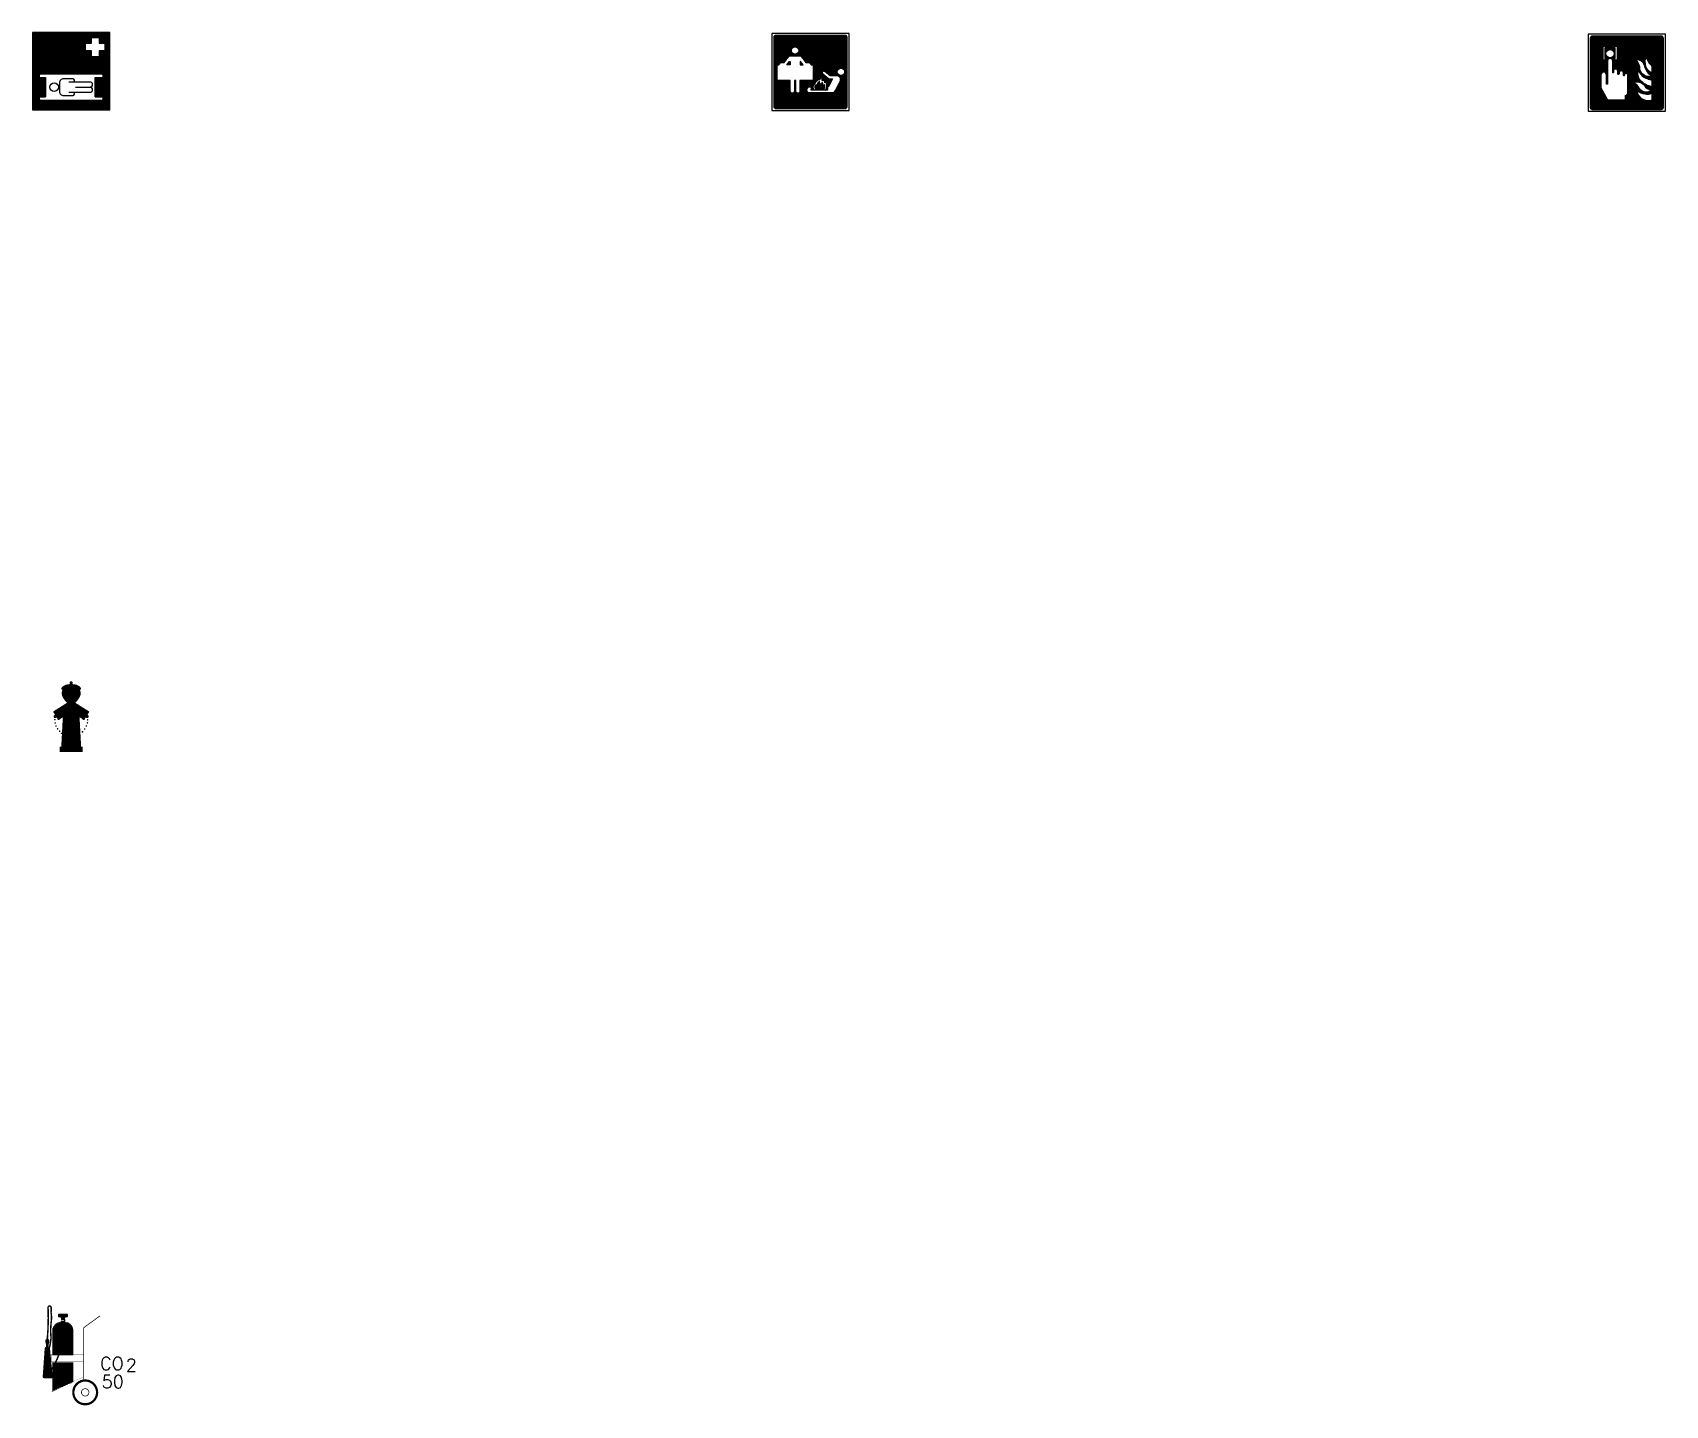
# Model space of a CAD drawing. Header units: millimetres. Extents: x -3 to 2253, y -3 to 1300.
# Drawn here: x 1999 to 2253.2, y -2.8 to 211 of the extents above; entities that cross this region are included whole.
import ezdxf

# ---------------------------------------------------------------- set-up
doc = ezdxf.new("R2010")
doc.units = ezdxf.units.MM
for name, color, linetype in [('GROEN', 3, 'Continuous'), ('ROOD', 1, 'Continuous'), ('TXT', 7, 'Continuous'), ('VEILIG', 7, 'Continuous')]:
    doc.layers.add(name, color=color, linetype=linetype)
doc.styles.add('ROMAND', font='romand')
pattern_1 = [(0, (-2123.641935, -1.92603), (0, 0.0938), [])]

# ---------------------------------------------------------------- blocks, each defined once
blk = doc.blocks.new('*X231')
at = {"color": 0}
for p, q in [((64, 85.97), (76, 85.97)), ((64, 85.88), (76, 85.88)), ((64, 85.78), (76, 85.78)), ((64, 85.69), (76, 85.69)), ((64, 85.59), (76, 85.59)), ((64, 85.5), (76, 85.5)), ((64, 85.41), (76, 85.41)), ((64, 85.31), (76, 85.31)), ((64, 85.22), (73.15, 85.22)), ((64, 85.12), (73.15, 85.12)), ((64, 85.03), (73.15, 85.03)), ((64, 84.94), (73.15, 84.94)), ((64, 84.84), (73.15, 84.84)), ((64, 84.75), (73.15, 84.75)), ((64, 84.66), (73.15, 84.66)), ((64, 84.56), (73.15, 84.56)), ((64, 84.47), (73.15, 84.47)), ((64, 84.38), (73.15, 84.38)), ((64, 84.28), (72.25, 84.28)), ((64, 84.19), (72.25, 84.19)), ((64, 84.09), (72.25, 84.09)), ((64, 84), (72.25, 84)), ((64, 83.91), (72.25, 83.91)), ((74.35, 85.22), (76, 85.22)), ((74.35, 85.12), (76, 85.12)), ((74.35, 85.03), (76, 85.03)), ((74.35, 84.94), (76, 84.94)), ((74.35, 84.84), (76, 84.84)), ((74.35, 84.75), (76, 84.75)), ((74.35, 84.66), (76, 84.66)), ((74.35, 84.56), (76, 84.56)), ((74.35, 84.47), (76, 84.47)), ((74.35, 84.38), (76, 84.38)), ((75.25, 84.28), (76, 84.28)), ((75.25, 84.19), (76, 84.19)), ((75.25, 84.09), (76, 84.09)), ((75.25, 84), (76, 84)), ((75.25, 83.91), (76, 83.91)), ((64, 83.81), (72.25, 83.81)), ((64, 83.72), (72.25, 83.72)), ((64, 83.62), (72.25, 83.62)), ((64, 83.53), (72.25, 83.53)), ((64, 83.44), (72.25, 83.44)), ((64, 83.34), (72.25, 83.34)), ((64, 83.25), (72.25, 83.25)), ((64, 83.16), (72.25, 83.16)), ((64, 83.06), (73.15, 83.06)), ((64, 82.97), (73.15, 82.97)), ((64, 82.88), (73.15, 82.88)), ((64, 82.78), (73.15, 82.78)), ((64, 82.69), (73.15, 82.69)), ((64, 82.59), (73.15, 82.59)), ((64, 82.5), (73.15, 82.5)), ((64, 82.41), (73.15, 82.41)), ((64, 82.31), (73.15, 82.31)), ((64, 82.22), (76, 82.22)), ((64, 82.12), (76, 82.12)), ((64, 82.03), (76, 82.03)), ((64, 81.94), (76, 81.94)), ((64, 81.84), (76, 81.84)), ((64, 81.75), (76, 81.75)), ((64, 81.66), (76, 81.66)), ((64, 81.56), (76, 81.56)), ((64, 81.47), (76, 81.47)), ((64, 81.38), (76, 81.38)), ((74.35, 83.06), (76, 83.06)), ((74.35, 82.97), (76, 82.97)), ((74.35, 82.88), (76, 82.88)), ((74.35, 82.78), (76, 82.78)), ((74.35, 82.69), (76, 82.69)), ((74.35, 82.59), (76, 82.59)), ((74.35, 82.5), (76, 82.5)), ((74.35, 82.41), (76, 82.41)), ((74.35, 82.31), (76, 82.31)), ((75.25, 83.81), (76, 83.81)), ((75.25, 83.72), (76, 83.72)), ((75.25, 83.62), (76, 83.62)), ((75.25, 83.53), (76, 83.53)), ((75.25, 83.44), (76, 83.44)), ((75.25, 83.34), (76, 83.34)), ((75.25, 83.25), (76, 83.25)), ((75.25, 83.16), (76, 83.16)), ((64, 81.28), (76, 81.28)), ((64, 81.19), (76, 81.19)), ((64, 81.09), (76, 81.09)), ((64, 81), (76, 81)), ((64, 80.91), (76, 80.91)), ((64, 80.81), (76, 80.81)), ((64, 80.72), (76, 80.72)), ((64, 80.62), (76, 80.62)), ((64, 80.53), (76, 80.53)), ((64, 80.44), (76, 80.44)), ((64, 80.34), (76, 80.34)), ((64, 80.25), (76, 80.25)), ((64, 80.16), (76, 80.16)), ((64, 80.06), (76, 80.06)), ((64, 79.97), (76, 79.97)), ((64, 79.88), (76, 79.88)), ((64, 79.78), (76, 79.78)), ((64, 79.69), (76, 79.69)), ((64, 79.59), (76, 79.59)), ((64, 79.5), (65.14, 79.5)), ((64, 79.41), (65.02, 79.41)), ((64, 79.31), (65, 79.31)), ((64, 79.22), (65, 79.22)), ((64, 79.12), (65.02, 79.12)), ((64, 79.03), (65.11, 79.03)), ((64, 78.94), (66, 78.94)), ((64, 78.84), (66, 78.84)), ((73.75, 78.94), (76, 78.94)), ((73.75, 78.84), (76, 78.84)), ((74.86, 79.5), (76, 79.5)), ((74.89, 79.03), (76, 79.03)), ((74.98, 79.41), (76, 79.41)), ((74.98, 79.12), (76, 79.12)), ((75, 79.31), (76, 79.31)), ((75, 79.22), (76, 79.22)), ((64, 78.75), (66, 78.75)), ((64, 78.66), (66, 78.66)), ((64, 78.56), (66, 78.56)), ((64, 78.47), (66, 78.47)), ((64, 78.38), (66, 78.38)), ((64, 78.28), (66, 78.28)), ((64, 78.19), (66, 78.19)), ((64, 78.09), (66, 78.09)), ((64, 78), (66, 78)), ((64, 77.91), (66, 77.91)), ((64, 77.81), (66, 77.81)), ((64, 77.72), (66, 77.72)), ((64, 77.62), (66, 77.62)), ((64, 77.53), (66, 77.53)), ((64, 77.44), (66, 77.44)), ((64, 77.34), (66, 77.34)), ((64, 77.25), (66, 77.25)), ((64, 77.16), (66, 77.16)), ((64, 77.06), (66, 77.06)), ((64, 76.97), (66, 76.97)), ((64, 76.88), (66, 76.88)), ((64, 76.78), (66, 76.78)), ((64, 76.69), (66, 76.69)), ((64, 76.59), (66, 76.59)), ((64, 76.5), (66, 76.5)), ((64, 76.41), (66, 76.41)), ((64, 76.31), (66, 76.31)), ((73.75, 78.75), (76, 78.75)), ((73.75, 78.66), (76, 78.66)), ((73.75, 78.56), (76, 78.56)), ((73.75, 78.47), (76, 78.47)), ((73.75, 78.38), (76, 78.38)), ((73.75, 78.28), (76, 78.28)), ((73.75, 78.19), (76, 78.19)), ((73.75, 78.09), (76, 78.09)), ((73.75, 78), (76, 78)), ((73.75, 77.91), (76, 77.91)), ((73.75, 77.81), (76, 77.81)), ((73.75, 77.72), (76, 77.72)), ((73.75, 77.62), (76, 77.62)), ((73.75, 77.53), (76, 77.53)), ((73.75, 77.44), (76, 77.44)), ((73.75, 77.34), (76, 77.34)), ((73.75, 77.25), (76, 77.25)), ((73.75, 77.16), (76, 77.16)), ((73.75, 77.06), (76, 77.06)), ((73.75, 76.97), (76, 76.97)), ((73.75, 76.88), (76, 76.88)), ((73.75, 76.78), (76, 76.78)), ((73.75, 76.69), (76, 76.69)), ((73.75, 76.59), (76, 76.59)), ((73.75, 76.5), (76, 76.5)), ((73.75, 76.41), (76, 76.41)), ((73.75, 76.31), (76, 76.31)), ((64, 76.22), (66, 76.22)), ((64, 76.12), (66, 76.12)), ((64, 76.03), (66, 76.03)), ((64, 75.94), (65.05, 75.94)), ((64, 75.84), (65, 75.84)), ((64, 75.75), (65, 75.75)), ((64, 75.66), (65.01, 75.66)), ((64, 75.56), (65.06, 75.56)), ((64, 75.47), (76, 75.47)), ((64, 75.38), (76, 75.38)), ((64, 75.28), (76, 75.28)), ((64, 75.19), (76, 75.19)), ((64, 75.09), (76, 75.09)), ((64, 75), (76, 75)), ((64, 74.91), (76, 74.91)), ((64, 74.81), (76, 74.81)), ((64, 74.72), (76, 74.72)), ((64, 74.62), (76, 74.62)), ((64, 74.53), (76, 74.53)), ((64, 74.44), (76, 74.44)), ((64, 74.34), (76, 74.34)), ((64, 74.25), (76, 74.25)), ((64, 74.16), (76, 74.16)), ((64, 74.06), (76, 74.06)), ((73.75, 76.22), (76, 76.22)), ((73.75, 76.12), (76, 76.12)), ((73.75, 76.03), (76, 76.03)), ((74.94, 75.56), (76, 75.56)), ((74.95, 75.94), (76, 75.94)), ((74.99, 75.66), (76, 75.66)), ((75, 75.84), (76, 75.84)), ((75, 75.75), (76, 75.75))]:
    blk.add_line(p, q, dxfattribs=at)
blk = doc.blocks.new('0603D')
at = {"layer": 'VEILIG'}
for p, q in [((-6, 6), (-6, -6)), ((6, 6), (-6, 6)), ((6, -6), (6, 6)), ((0.42, -1.7), (-0.37, -1.7)), ((0.68, -2.49), (2.93, -2.49)), ((-0.37, -3.28), (0.42, -3.28)), ((-6, -6), (6, -6))]:
    blk.add_line(p, q, dxfattribs=at)
blk.add_lwpolyline([(3.15, 5.25), (4.35, 5.25), (4.35, 4.35), (5.25, 4.35), (5.25, 3.15), (4.35, 3.15), (4.35, 2.25), (3.15, 2.25), (3.15, 3.15), (2.25, 3.15), (2.25, 4.35), (3.15, 4.35)], close=True, dxfattribs=at)
for points in [[(-4.8, -4.49), (4.8, -4.49, 0.414214), (5, -4.29), (5, -4.19, 0.414214), (4.8, -3.99), (3.75, -3.99), (3.75, -0.99), (4.8, -0.99, 0.414214), (5, -0.79), (5, -0.69, 0.414214), (4.8, -0.49), (-4.8, -0.49, 0.414214), (-5, -0.69), (-5, -0.79, 0.414214), (-4.8, -0.99), (-4, -0.99), (-4, -3.99), (-4.8, -3.99, 0.414214), (-5, -4.19), (-5, -4.29, 0.414214)], [(0.42, -3.28), (2.93, -3.28, 0.414214), (3.32, -2.89, 0.414214), (2.93, -2.49, 0.414214), (3.32, -2.09, 0.414214), (2.93, -1.7), (0.42, -1.7, 0.599581), (0.29, -1.17), (-1.17, -1.17, 0.414214), (-1.83, -1.83), (-1.83, -2.49), (-1.83, -3.15, 0.414214), (-1.17, -3.81), (0.29, -3.81, 0.599581)]]:
    blk.add_lwpolyline(points, format="xyb", close=True, dxfattribs=at)
blk.add_circle((-2.64, -2.49), 0.66, dxfattribs=at)
at = {"layer": 'GROEN'}
blk.add_blockref('*X231', (-70, -80), dxfattribs=at)
blk = doc.blocks.new('0113')
at = {"layer": 'ROOD'}
h = blk.add_hatch(dxfattribs=at)
h.set_pattern_fill('_U', color=256, scale=0.0938, style=0, pattern_type=0)
h.set_pattern_definition(pattern_1)
h.paths.add_polyline_path([(11.7, 11.4, 0.414214), (11.4, 11.7), (0.6, 11.7, 0.414214), (0.3, 11.4), (0.3, 0.6, 0.414214), (0.6, 0.3), (11.4, 0.3, 0.414214), (11.7, 0.6)])
h.paths.add_polyline_path([(11.32, 6.02, -1), (10.18, 6.02, -1)], flags=16)
h.paths.add_polyline_path([(6.47, 3.16), (6.83, 3.16, -0.211341), (6.75, 4.01, 0.424511), (6.94, 3.94, -0.094978), (7, 3.88, 0.033278), (7.05, 4.06, -0.324972), (7.38, 4.46, -1.650882), (7.41, 4.41, 0.32938), (7.45, 4.08, 0.376985), (7.56, 4.2, -0.29613), (7.61, 3.96, 0.792344), (7.78, 4.12, -0.26802), (7.77, 4.32, -0.150372), (7.81, 4.36, -0.383964), (7.86, 4.25, -0.340041), (7.9, 4.14, 0.333046), (7.96, 4, 0.54414), (8.14, 3.96, -0.374948), (8.24, 4.04, -0.206301), (8.01, 3.16), (8.26, 3.16, 0.238553), (8.55, 3.7, 0.055361), (8.46, 4.55, 0.304235), (8.38, 4.36, -0.414163), (8.26, 4.28, -0.181426), (8.25, 4.63, 0.146833), (8.22, 4.91, -0.164406), (7.93, 4.63, -0.57481), (7.84, 4.74, -0.16625), (7.9, 5.15, 0.998167), (7.8, 5.24, 0.095025), (7.37, 4.75, -0.763454), (7.28, 4.76, 0.447225), (7.16, 4.97, -0.25856), (7.07, 4.73, -0.027436), (6.52, 4.07, 0.244844)], flags=16)
h.paths.add_polyline_path([(6.4, 7.09), (6.4, 4.68), (4.37, 4.68), (4.37, 3.01, -1), (3.71, 3.01), (3.71, 4.68), (3.61, 4.68), (3.5, 4.68), (3.5, 3.01, -1), (2.85, 3.01), (2.85, 4.68), (0.82, 4.68), (0.82, 7.09), (1.09, 7.09), (1.36, 7.47), (1.91, 7.47), (2.71, 8.49), (3.61, 8.49), (4.5, 8.49), (5.3, 7.47), (5.86, 7.47), (6.13, 7.09)], flags=16)
h.paths.add_polyline_path([(4.89, 7.09), (4.39, 7.09), (4.39, 7.63), (4.47, 7.63)], flags=0)
h.paths.add_polyline_path([(3.02, 9.35, -1), (4.17, 9.35, -1)], flags=16)
h.paths.add_polyline_path([(2.83, 7.63), (2.83, 7.09), (2.33, 7.09), (2.74, 7.63)], flags=0)
edge = h.paths.add_edge_path(flags=16)
edge.add_line((7.93, 5.68), (8.87, 4.92))
edge.add_line((8.87, 4.92), (9.43, 4.92))
edge.add_line((9.43, 4.92), (8.81, 3.71))
edge.add_line((8.81, 3.71), (8.64, 3.71))
edge.add_line((8.64, 3.71), (8.65, 3.16))
edge.add_line((8.65, 3.16), (6.16, 3.16))
edge.add_arc((6.16, 3.22), 0.0675, 152.1381, 265.0537, ccw=False)
edge.add_arc((5.6, 3.54), 0.582, 330.6002, 369.2964)
edge.add_line((6.17, 3.63), (5.61, 3.63))
edge.add_arc((6.13, 3.03), 0.795, 131.0271, 158.1116)
edge.add_arc((5.77, 3.19), 0.397, 159.3202, 256.1594)
edge.add_line((5.67, 2.81), (9.29, 2.81))
edge.add_arc((9.4, 3.36), 0.563, 258.6825, 331.8113)
edge.add_line((9.9, 3.09), (10.53, 4.3))
edge.add_arc((9.58, 4.89), 1.11, 327.9419, 355.0396)
edge.add_arc((10.12, 4.84), 0.578, 355.5297, 434.6161)
edge.add_line((10.27, 5.39), (9.08, 5.39))
edge.add_line((9.08, 5.39), (8.25, 6.07))
edge.add_arc((8.09, 5.87), 0.255, 50.6447, 230.6447)
h = blk.add_hatch(dxfattribs=at)
h.set_pattern_fill('_U', color=256, scale=0.0938, style=0, pattern_type=0)
h.set_pattern_definition(pattern_1)
h.paths.add_polyline_path([(8.24, 4.04, 0.374948), (8.14, 3.96, -0.54414), (7.96, 4, -0.35849), (7.91, 4.15, 0.310165), (7.86, 4.25, 0.383964), (7.81, 4.36, 0.150372), (7.77, 4.32, 0.26802), (7.78, 4.12, -0.792344), (7.61, 3.96, 0.29613), (7.56, 4.2, -0.376985), (7.45, 4.08, -0.32938), (7.41, 4.41, 1.650882), (7.38, 4.46, 0.324972), (7.05, 4.06, -0.033278), (7, 3.88, 0.094978), (6.94, 3.94, -0.424511), (6.75, 4.01, 0.211341), (6.83, 3.16), (8.01, 3.16, 0.206301)])
blk.add_lwpolyline([(2.85, 3.01), (2.85, 4.68), (0.82, 4.68), (0.82, 7.09), (1.09, 7.09), (1.36, 7.47), (1.91, 7.47), (2.71, 8.49), (3.61, 8.49), (4.5, 8.49), (5.3, 7.47), (5.86, 7.47), (6.13, 7.09), (6.4, 7.09), (6.4, 4.68), (4.37, 4.68), (4.37, 3.01, -1), (3.71, 3.01), (3.71, 4.68), (3.61, 4.68), (3.5, 4.68), (3.5, 3.01, -1)], format="xyb", close=True)
for points in [[(2.33, 7.09), (2.74, 7.63), (2.83, 7.63), (2.83, 7.09)], [(4.89, 7.09), (4.47, 7.63), (4.39, 7.63), (4.39, 7.09)]]:
    blk.add_lwpolyline(points, close=True)
for points in [[(7.93, 5.68), (8.87, 4.92), (9.43, 4.92), (8.81, 3.71), (8.64, 3.71), (8.65, 3.16), (6.16, 3.16, -0.536845), (6.1, 3.25, 0.170467), (6.17, 3.63), (5.61, 3.63, 0.118732), (5.39, 3.33, 0.449623), (5.67, 2.81), (9.29, 2.81, 0.330374), (9.9, 3.09), (10.53, 4.3, 0.11879), (10.69, 4.79, 0.359463), (10.27, 5.39), (9.08, 5.39), (8.25, 6.07, 1), (7.93, 5.68)], [(8.26, 3.16, 0.238553), (8.55, 3.7, 0.055361), (8.46, 4.55, 0.304235), (8.38, 4.36, -0.414163), (8.26, 4.28, -0.181426), (8.25, 4.63, 0.146833), (8.22, 4.91, -0.164406), (7.93, 4.63, -0.57481), (7.84, 4.74, -0.16625), (7.9, 5.15, 0.998167), (7.8, 5.24, 0.095025), (7.37, 4.75, -0.763454), (7.28, 4.76, 0.447225), (7.16, 4.97, -0.25856), (7.07, 4.73, -0.027436), (6.52, 4.07, 0.244933), (6.47, 3.16)], [(8.01, 3.15, 0.206617), (8.24, 4.04, 0.374948), (8.14, 3.96, -0.54414), (7.96, 4, -0.35849), (7.91, 4.15, 0.310165), (7.86, 4.25, 0.383964), (7.81, 4.36, 0.150372), (7.77, 4.32, 0.26802), (7.78, 4.12, -0.792344), (7.61, 3.96, 0.29613), (7.56, 4.2, -0.376985), (7.45, 4.08, -0.32938), (7.41, 4.41, 1.650882), (7.38, 4.46, 0.324972), (7.05, 4.06, -0.033278), (7, 3.88, 0.094978), (6.94, 3.94, -0.424511), (6.75, 4.01, 0.210242), (6.83, 3.16)]]:
    blk.add_lwpolyline(points, format="xyb")
for centre in [(3.6, 9.35), (10.75, 6.02)]:
    blk.add_circle(centre, 0.571)
at = {"layer": 'VEILIG'}
blk.add_lwpolyline([(0, 0), (12, 0), (12, 12), (0, 12)], close=True, dxfattribs=at)
blk.add_lwpolyline([(0.6, 0.3), (11.4, 0.3, 0.414214), (11.7, 0.6), (11.7, 11.4, 0.414214), (11.4, 11.7), (0.6, 11.7, 0.414214), (0.3, 11.4), (0.3, 0.6, 0.414214)], format="xyb", close=True, dxfattribs=at)
blk = doc.blocks.new('0114')
at = {"layer": 'ROOD'}
h = blk.add_hatch(dxfattribs=at)
h.set_pattern_fill('_U', color=256, scale=0.0938, style=0, pattern_type=0)
h.set_pattern_definition([(0, (-2140, -1), (0, 0.0938), [])])
h.paths.add_polyline_path([(0.6, 11.7, 0.414214), (0.3, 11.4), (0.3, 0.6, 0.414214), (0.6, 0.3), (11.4, 0.3, 0.414214), (11.7, 0.6), (11.7, 11.4, 0.414214), (11.4, 11.7)])
h.paths.add_polyline_path([(4.5, 10.17), (4.5, 7.94), (3.95, 7.94), (3.95, 8.24), (4.2, 8.24), (4.2, 9.87), (2.6, 9.87), (2.6, 8.24), (2.85, 8.24), (2.85, 7.94), (2.3, 7.94), (2.3, 10.17)], flags=16)
h.paths.add_polyline_path([(4.04, 8.99, -1), (2.76, 8.99, -1)], flags=16)
h.paths.add_polyline_path([(7.41, 8.08, -0.401784), (8.77, 6.96, 0.175484), (9.88, 5.48, -0.44358), (8.05, 6.51, 0.196922)], flags=16)
h.paths.add_polyline_path([(3.8, 7.84), (3.8, 6.05, 1), (3.92, 6.05), (3.92, 6.27, -1), (4.6, 6.27), (4.6, 5.85, 1), (4.79, 5.85), (4.79, 6, -1), (5.46, 6), (5.46, 5.62, 1), (5.63, 5.62), (5.63, 5.64, -1), (6.18, 5.64), (6.18, 3.06, -0.336487), (5.8, 2.44), (5.8, 1.77), (2.97, 1.77), (1.96, 3.68), (1.96, 5.67, -1), (2.83, 5.67), (2.83, 4.3, 1), (3, 4.3), (3, 7.84, -1)], flags=16)
h.paths.add_polyline_path([(8.93, 8.58, 0.126075), (9.91, 7.05), (9.91, 6, -0.247813), (8.95, 6.99, -0.077412)], flags=16)
h.paths.add_polyline_path([(7.77, 6.31, 0.247073), (9.91, 4.9), (9.91, 3.85, -0.174058), (8.31, 4.66, -0.292299)], flags=16)
h.paths.add_polyline_path([(8.68, 4.1, 0.313499), (9.91, 3.39, -0.159504), (9.31, 3, -0.342659), (7.92, 3.61, 0.215854), (7.02, 4.43, -0.357133)], flags=16)
h.paths.add_polyline_path([(7.71, 3.24, 0.165844), (8.79, 2.71, 0.136806), (9.91, 2.82), (9.91, 1.72, -0.372099), (7.73, 2.69, -0.045382)], flags=16)
blk.add_lwpolyline([(2.85, 7.94), (2.3, 7.94), (2.3, 10.17), (4.5, 10.17), (4.5, 7.94), (3.95, 7.94), (3.95, 8.24), (4.2, 8.24), (4.2, 9.87), (2.6, 9.87), (2.6, 8.24), (2.85, 8.24)], close=True)
for points in [[(4.6, 5.85), (4.6, 6.27, 1), (3.92, 6.27), (3.92, 6.05, -1), (3.8, 6.05), (3.8, 7.84, 1), (3, 7.84), (3, 4.3, -1), (2.83, 4.3), (2.83, 5.67, 1), (1.96, 5.67), (1.96, 3.68), (2.97, 1.77), (5.8, 1.77), (5.8, 2.44, 0.336487), (6.18, 3.06), (6.18, 5.64, 1), (5.63, 5.64), (5.63, 5.62, -1), (5.46, 5.62), (5.46, 6, 1), (4.79, 6), (4.79, 5.85, -1)], [(8.77, 6.96, 0.175484), (9.88, 5.48, -0.44358), (8.05, 6.51, 0.196922), (7.41, 8.08, -0.401784)], [(8.93, 8.58, 0.126075), (9.91, 7.05), (9.91, 6, -0.247813), (8.95, 6.99, -0.077412)], [(8.31, 4.66, -0.292299), (7.77, 6.31, 0.247073), (9.91, 4.9), (9.91, 3.85, -0.174058)], [(9.31, 3, -0.342659), (7.92, 3.61, 0.215854), (7.02, 4.43, -0.357133), (8.68, 4.1, 0.313499), (9.91, 3.39, -0.159504)], [(7.73, 2.69, -0.045382), (7.71, 3.24, 0.165844), (8.79, 2.71, 0.136806), (9.91, 2.82), (9.91, 1.72, -0.372099)]]:
    blk.add_lwpolyline(points, format="xyb", close=True)
blk.add_circle((3.4, 8.99), 0.641)
at = {"layer": 'VEILIG'}
blk.add_lwpolyline([(0, 0), (12, 0), (12, 12), (0, 12)], close=True, dxfattribs=at)
blk.add_lwpolyline([(0.6, 0.3), (11.4, 0.3, 0.414214), (11.7, 0.6), (11.7, 11.4, 0.414214), (11.4, 11.7), (0.6, 11.7, 0.414214), (0.3, 11.4), (0.3, 0.6, 0.414214)], format="xyb", close=True, dxfattribs=at)
blk = doc.blocks.new('*X81')
at = {"color": 0}
for p, q in [((171.02, 49.38), (172.4, 49.38)), ((171.02, 49.31), (172.4, 49.31)), ((171.02, 49.25), (172.4, 49.25)), ((171.02, 49.19), (172.4, 49.19)), ((171.02, 49.12), (172.4, 49.12)), ((171.02, 49.06), (172.4, 49.06)), ((171.27, 49), (172.15, 49)), ((171.48, 48.94), (171.94, 48.94)), ((171.48, 48.88), (171.94, 48.88)), ((171.48, 48.81), (171.94, 48.81)), ((171.48, 48.75), (171.94, 48.75)), ((171.48, 48.69), (171.94, 48.69)), ((171.48, 48.62), (171.94, 48.62))]:
    blk.add_line(p, q, dxfattribs=at)
blk = doc.blocks.new('*X78')
at = {"color": 0}
for p, q in [((90.65, 41.81), (91.15, 41.81)), ((90.65, 41.75), (91.16, 41.75)), ((90.66, 41.88), (91.14, 41.88)), ((90.7, 41.94), (91.1, 41.94)), ((90.75, 42.81), (91.05, 42.81)), ((90.75, 42.75), (91.05, 42.75)), ((90.75, 42.69), (91.05, 42.69)), ((90.76, 42.88), (91.04, 42.88)), ((90.76, 42.62), (91.04, 42.62)), ((90.78, 42.94), (91.02, 42.94)), ((90.78, 42.56), (91.02, 42.56)), ((90.8, 43), (91, 43)), ((90.81, 42.44), (90.99, 42.44)), ((90.82, 42.38), (90.98, 42.38)), ((90.83, 43.06), (90.97, 43.06)), ((90.83, 42.31), (90.97, 42.31)), ((90.84, 42.25), (90.96, 42.25)), ((90.84, 42.19), (90.96, 42.19)), ((90.85, 42.12), (90.95, 42.12)), ((90.85, 42.06), (90.95, 42.06)), ((90.89, 43.12), (90.91, 43.12)), ((90.51, 39.62), (91.34, 39.62)), ((90.51, 39.56), (91.35, 39.56)), ((90.52, 39.81), (91.33, 39.81)), ((90.52, 39.75), (91.33, 39.75)), ((90.52, 39.69), (91.34, 39.69)), ((90.53, 39.94), (91.32, 39.94)), ((90.53, 39.88), (91.32, 39.88)), ((90.54, 40.12), (91.3, 40.12)), ((90.54, 40.06), (91.3, 40.06)), ((90.54, 40), (91.31, 40)), ((90.55, 40.25), (91.29, 40.25)), ((90.55, 40.19), (91.29, 40.19)), ((90.56, 40.44), (91.27, 40.44)), ((90.56, 40.38), (91.28, 40.38)), ((90.56, 40.31), (91.28, 40.31)), ((90.57, 40.56), (91.26, 40.56)), ((90.57, 40.5), (91.27, 40.5)), ((90.58, 40.75), (91.24, 40.75)), ((90.58, 40.69), (91.25, 40.69)), ((90.58, 40.62), (91.26, 40.62)), ((90.59, 40.88), (91.23, 40.88)), ((90.59, 40.81), (91.24, 40.81)), ((90.6, 41.06), (91.22, 41.06)), ((90.6, 41), (91.22, 41)), ((90.6, 40.94), (91.23, 40.94)), ((90.61, 41.19), (91.21, 41.19)), ((90.61, 41.12), (91.21, 41.12)), ((90.62, 41.38), (91.19, 41.38)), ((90.62, 41.31), (91.19, 41.31)), ((90.62, 41.25), (91.2, 41.25)), ((90.63, 41.56), (91.17, 41.56)), ((90.63, 41.5), (91.18, 41.5)), ((90.63, 41.44), (91.18, 41.44)), ((90.64, 41.69), (91.16, 41.69)), ((90.64, 41.62), (91.17, 41.62)), ((90.41, 38.06), (91.48, 38.06)), ((90.41, 38), (91.49, 38)), ((90.41, 37.94), (91.49, 37.94)), ((90.42, 38.19), (91.47, 38.19)), ((90.42, 38.12), (91.48, 38.12)), ((90.43, 38.38), (91.45, 38.38)), ((90.43, 38.31), (91.46, 38.31)), ((90.43, 38.25), (91.47, 38.25)), ((90.43, 37.88), (91.47, 37.88)), ((90.44, 38.5), (91.44, 38.5)), ((90.44, 38.44), (91.45, 38.44)), ((90.45, 38.69), (91.43, 38.69)), ((90.45, 38.62), (91.43, 38.62)), ((90.45, 38.56), (91.44, 38.56)), ((90.46, 38.81), (91.42, 38.81)), ((90.46, 38.75), (91.42, 38.75)), ((90.47, 39), (91.4, 39)), ((90.47, 38.94), (91.4, 38.94)), ((90.47, 38.88), (91.41, 38.88)), ((90.48, 39.12), (91.39, 39.12)), ((90.48, 39.06), (91.39, 39.06)), ((90.49, 39.31), (91.37, 39.31)), ((90.49, 39.25), (91.38, 39.25)), ((90.49, 39.19), (91.38, 39.19)), ((90.5, 39.5), (91.35, 39.5)), ((90.5, 39.44), (91.36, 39.44)), ((90.5, 39.38), (91.37, 39.38))]:
    blk.add_line(p, q, dxfattribs=at)
blk = doc.blocks.new('*X79')
at = {"color": 0}
for p, q in [((90.35, 41.875), (93.15, 41.875)), ((90.35, 41.75), (93.15, 41.75)), ((90.35, 41.625), (93.15, 41.625)), ((90.35, 41.5), (93.15, 41.5)), ((90.35, 41.375), (93.15, 41.375)), ((90.35, 41.25), (93.15, 41.25)), ((90.35, 41.125), (93.15, 41.125)), ((90.35, 41), (93.15, 41)), ((90.35, 40.875), (93.15, 40.875)), ((90.35, 40.75), (93.15, 40.75)), ((90.35, 40.625), (93.15, 40.625)), ((90.35, 40.5), (93.15, 40.5)), ((90.35, 40.375), (93.15, 40.375)), ((90.35, 40.25), (93.15, 40.25)), ((90.35, 40.125), (93.15, 40.125)), ((90.35, 40), (93.15, 40)), ((90.35, 39.875), (93.15, 39.875)), ((90.35, 39.75), (93.15, 39.75)), ((90.35, 39.625), (93.15, 39.625)), ((90.35, 39.5), (93.15, 39.5)), ((90.35, 39.375), (93.15, 39.375)), ((90.35, 39.25), (92.9, 39.25)), ((90.35, 39.125), (92.625, 39.125)), ((90.35, 39), (92.35, 39)), ((90.35, 38.875), (92.075, 38.875)), ((90.35, 38.75), (91.8, 38.75)), ((90.35, 38.625), (91.525, 38.625)), ((90.35, 38.5), (91.25, 38.5)), ((90.35, 38.375), (90.975, 38.375)), ((90.35, 38.25), (90.7, 38.25)), ((90.35, 38.125), (90.425, 38.125))]:
    blk.add_line(p, q, dxfattribs=at)
blk = doc.blocks.new('*X80')
at = {"color": 0}
for p, q in [((90.35, 46.38), (93.13, 46.38)), ((90.35, 46.25), (93.15, 46.25)), ((90.37, 46.5), (93.1, 46.5)), ((90.43, 46.62), (93.06, 46.62)), ((90.5, 46.75), (93, 46.75)), ((90.57, 46.88), (92.93, 46.88)), ((90.67, 47), (92.83, 47)), ((90.8, 47.12), (92.7, 47.12)), ((91.02, 47.25), (92.48, 47.25)), ((91.44, 47.38), (92.06, 47.38)), ((90.35, 46.12), (93.15, 46.12)), ((90.35, 46), (93.15, 46)), ((90.35, 45.88), (93.15, 45.88)), ((90.35, 45.75), (93.15, 45.75)), ((90.35, 45.62), (93.15, 45.62)), ((90.35, 45.5), (93.15, 45.5)), ((90.35, 45.38), (93.15, 45.38)), ((90.35, 45.25), (93.15, 45.25)), ((90.35, 45.12), (93.15, 45.12)), ((90.35, 45), (93.15, 45)), ((90.35, 44.88), (93.15, 44.88)), ((90.35, 44.75), (93.15, 44.75)), ((90.35, 44.62), (93.15, 44.62)), ((90.35, 44.5), (93.15, 44.5)), ((90.35, 44.38), (93.15, 44.38)), ((90.35, 44.25), (93.15, 44.25)), ((90.35, 44.12), (93.15, 44.12)), ((90.35, 44), (93.15, 44)), ((90.35, 43.88), (93.15, 43.88)), ((90.35, 43.75), (93.15, 43.75)), ((90.35, 43.62), (93.15, 43.62)), ((90.35, 43.5), (93.15, 43.5)), ((90.35, 43.38), (93.15, 43.38)), ((90.35, 43.25), (93.15, 43.25)), ((90.35, 43.12), (93.15, 43.12)), ((90.35, 43), (93.15, 43))]:
    blk.add_line(p, q, dxfattribs=at)
blk = doc.blocks.new('0208')
at = {"layer": 'VEILIG'}
for p, q in [((-1.06, 5.25), (-1.52, 5.25)), ((-1.06, 5.6), (-1.06, 5.25))]:
    blk.add_line(p, q, dxfattribs=at)
for points, const_width in [([(-3.72, 2.48, 0.03122), (-3.6, 7.45, -0.812792), (-3.14, 7.57, -0.08646), (-3.14, 6.76, -0.086403), (-3.14, 5.02, 0.043175), (-3.14, 2.71, -0.043714), (-3.43, 1.06, 0.215027)], 0.231), ([(-1.29, 5.25), (-1.29, 3.75, -0.150136), (-3.14, -2.27, 0.232394)], 0.231), ([(0.33, 3.85, 0.098815), (0.22, 4.38, 0.091066), (-0.14, 4.91, 0.084661), (-0.65, 5.16, 0.073854), (-1.29, 5.25, 0.073854), (-1.93, 5.16, 0.084661), (-2.43, 4.91, 0.091066), (-2.79, 4.38, 0.171526), (-2.91, 4.07), (-2.91, 0.16)], 0.0231), ([(1.6, -5.74, 1), (2.76, -5.74, 1), (1.6, -5.74, 1)], 0.116)]:
    blk.add_lwpolyline(points, format="xyb", dxfattribs=dict(at, const_width=const_width))
blk.add_lwpolyline([(-0.6, 6.06), (-0.6, 6.41), (-1.98, 6.41), (-1.98, 6.06), (-1.52, 5.95), (-1.52, 5.6), (-1.06, 5.6), (-1.06, 5.95)], close=True, dxfattribs=at)
for points, const_width in [([(-1.52, 5.6), (-1.52, 5.25)], 0.0231), ([(1.95, -3.88), (1.95, 4.33), (4.49, 6.18)], 0.116), ([(0.33, 0.16), (0.33, 3.83)], 0.0231), ([(1.95, -0.99), (-3.14, -0.99), (-3.14, 0.16), (1.95, 0.16)], 0.0463), ([(0.33, -0.99), (0.33, -4.04), (-2.91, -5.51), (-2.91, -0.99)], 0.0463), ([(1.95, -3.9), (1.95, -3.31), (-3.14, -5.62), (0.33, -5.62)], 0.0231)]:
    blk.add_lwpolyline(points, dxfattribs=dict(at, const_width=const_width))
blk.add_lwpolyline([(-3.66, 2.59, -0.078461), (-3.6, 2.48, -0.216637), (-3.6, 1.9, 0.058232), (-3.66, 1.32, -0.385314), (-3.43, 1.11), (-3.03, -3.38, -0.443716), (-3.12, -3.48), (-4.2, -3.48, -0.428923), (-4.29, -3.38), (-4.01, 1.1, -0.399656), (-3.78, 1.32, 0.058232), (-3.83, 1.9, -0.216637), (-3.83, 2.48, -0.078461), (-3.78, 2.59, -0.514618)], format="xyb", close=True, dxfattribs=at)
at = {"layer": 'VEILIG', "const_width": 0.347}
blk.add_lwpolyline([(0.33, -5.74, 1), (4.03, -5.74, 1)], format="xyb", close=True, dxfattribs=at)
at = {"layer": 'ROOD', "xscale": 1.156746031746025, "yscale": 1.156746031746032, "zscale": 1.156746031746032}
for name in ['*X80', '*X79']:
    blk.add_blockref(name, (-107.42, -49.58), dxfattribs=at)
at = {"layer": 'VEILIG'}
blk.add_blockref('*X81', (-173, -43), dxfattribs=at)
at = {"layer": 'VEILIG', "xscale": 1.156746031746025, "yscale": 1.156746031746032, "zscale": 1.156746031746032}
blk.add_blockref('*X78', (-108.87, -47.26), dxfattribs=at)
at = {"layer": 'TXT', "style": 'ROMAND'}
for s, p in [('CO', (4.5, -2.25)), ('2', (8.5, -2.5)), ('50', (4.75, -5.06))]:
    blk.add_text(s, height=2, dxfattribs=at).set_placement(p)
blk = doc.blocks.new('*X172')
at = {"color": 0}
for p, q in [((58.52, 23.88), (61.48, 23.88)), ((58.57, 23.12), (61.43, 23.12)), ((58.58, 24), (61.42, 24)), ((58.58, 23.25), (61.42, 23.25)), ((58.58, 23), (61.42, 23)), ((58.6, 23.38), (61.4, 23.38)), ((58.6, 22.88), (61.4, 22.88)), ((58.63, 23.5), (61.37, 23.5)), ((58.68, 23.62), (61.32, 23.62)), ((58.7, 24.12), (61.3, 24.12)), ((58.74, 23.75), (61.26, 23.75)), ((58.87, 24.25), (61.13, 24.25)), ((59.14, 24.38), (60.86, 24.38)), ((59.76, 24.5), (60.24, 24.5)), ((57.43, 20.38), (57.76, 20.38)), ((57.63, 20.5), (57.69, 20.5)), ((57.69, 20.5), (62.31, 20.5)), ((57.76, 20.38), (62.24, 20.38)), ((57.83, 20.62), (62.17, 20.62)), ((58.03, 20.75), (61.97, 20.75)), ((58.23, 20.88), (61.77, 20.88)), ((58.43, 21), (61.57, 21)), ((58.63, 21.12), (61.37, 21.12)), ((58.64, 22.75), (61.36, 22.75)), ((58.69, 22.62), (61.31, 22.62)), ((58.76, 22.5), (61.24, 22.5)), ((58.83, 21.25), (61.17, 21.25)), ((58.84, 22.38), (61.16, 22.38)), ((58.93, 22.25), (61.07, 22.25)), ((59.02, 22.12), (60.98, 22.12)), ((59.03, 21.38), (60.97, 21.38)), ((59.13, 22), (60.87, 22)), ((59.23, 21.5), (60.77, 21.5)), ((59.24, 21.88), (60.76, 21.88)), ((59.33, 21.75), (60.67, 21.75)), ((59.34, 21.62), (60.66, 21.62)), ((62.24, 20.38), (62.57, 20.38)), ((62.31, 20.5), (62.37, 20.5)), ((57.26, 20.25), (57.84, 20.25)), ((57.33, 20.12), (57.91, 20.12)), ((57.41, 20), (57.99, 20)), ((57.48, 19.88), (58.06, 19.88)), ((57.56, 19.75), (58.14, 19.75)), ((57.63, 19.62), (58.21, 19.62)), ((57.71, 19.5), (58.29, 19.5)), ((57.78, 19.38), (58.36, 19.38)), ((57.84, 20.25), (62.16, 20.25)), ((57.86, 19.25), (58.36, 19.25)), ((57.91, 20.12), (62.09, 20.12)), ((57.93, 19.12), (58.17, 19.12)), ((57.99, 20), (62.01, 20)), ((58.06, 19.88), (61.94, 19.88)), ((58.14, 19.75), (61.86, 19.75)), ((58.21, 19.62), (61.79, 19.62)), ((58.29, 19.5), (61.71, 19.5)), ((58.36, 19.38), (58.55, 19.38)), ((58.66, 17.88), (61.34, 17.88)), ((58.67, 18), (61.33, 18)), ((58.68, 18.25), (61.32, 18.25)), ((58.68, 18.12), (61.32, 18.12)), ((58.69, 18.38), (61.31, 18.38)), ((58.7, 18.62), (61.3, 18.62)), ((58.7, 18.5), (61.3, 18.5)), ((58.71, 18.75), (61.29, 18.75)), ((58.72, 19.38), (61.28, 19.38)), ((58.72, 19), (61.28, 19)), ((58.72, 18.88), (61.28, 18.88)), ((58.73, 19.12), (61.27, 19.12)), ((58.74, 19.25), (61.26, 19.25)), ((61.45, 19.38), (61.64, 19.38)), ((61.64, 19.38), (62.22, 19.38)), ((61.64, 19.25), (62.14, 19.25)), ((61.71, 19.5), (62.29, 19.5)), ((61.79, 19.62), (62.37, 19.62)), ((61.83, 19.12), (62.07, 19.12)), ((61.86, 19.75), (62.44, 19.75)), ((61.94, 19.88), (62.52, 19.88)), ((62.01, 20), (62.59, 20)), ((62.09, 20.12), (62.67, 20.12)), ((62.16, 20.25), (62.74, 20.25)), ((58.53, 15.38), (61.47, 15.38)), ((58.53, 15.25), (61.47, 15.25)), ((58.54, 15.5), (61.46, 15.5)), ((58.55, 15.75), (61.45, 15.75)), ((58.55, 15.62), (61.45, 15.62)), ((58.56, 15.88), (61.44, 15.88)), ((58.57, 16.12), (61.43, 16.12)), ((58.57, 16), (61.43, 16)), ((58.58, 16.25), (61.42, 16.25)), ((58.59, 16.5), (61.41, 16.5)), ((58.59, 16.38), (61.42, 16.38)), ((58.6, 16.75), (61.4, 16.75)), ((58.6, 16.62), (61.4, 16.62)), ((58.61, 16.88), (61.39, 16.88)), ((58.62, 17.12), (61.38, 17.12)), ((58.62, 17), (61.38, 17)), ((58.63, 17.25), (61.37, 17.25)), ((58.64, 17.5), (61.36, 17.5)), ((58.64, 17.38), (61.36, 17.38)), ((58.65, 17.62), (61.35, 17.62)), ((58.66, 17.75), (61.34, 17.75)), ((58.25, 14.75), (61.75, 14.75)), ((58.25, 14.62), (61.75, 14.62)), ((58.25, 14.5), (61.75, 14.5)), ((58.25, 14.38), (61.75, 14.38)), ((58.25, 14.25), (61.75, 14.25)), ((58.25, 14.12), (61.75, 14.12)), ((58.51, 15), (61.49, 15)), ((58.51, 14.88), (61.49, 14.88)), ((58.52, 15.12), (61.48, 15.12))]:
    blk.add_line(p, q, dxfattribs=at)
blk = doc.blocks.new('0505')
at = {"layer": 'VEILIG'}
for points, const_width in [([(-2, -0.99), (-2.75, 0.26), (-0.75, 1.51, 0.473463), (-0.71, 1.83, -0.054243), (-1.25, 2.51, -0.285497), (-1.25, 3.76), (-1.5, 3.76, -0.174705), (-1.41, 4.01, -0.104203), (-1.06, 4.29, -0.064948), (-0.61, 4.45, -0.051099), (0, 4.51, -0.051099), (0.61, 4.45, -0.064948), (1.06, 4.29, -0.104203), (1.41, 4.01, -0.174705), (1.5, 3.76), (1.25, 3.76, -0.285497), (1.25, 2.51, -0.054243), (0.71, 1.83, 0.473463), (0.75, 1.51), (2.75, 0.26), (2, -0.99), (1.42, -0.6, 0.617027), (1.26, -0.69), (1.5, -5.24), (1.75, -5.24), (1.75, -5.99), (-1.75, -5.99), (-1.75, -5.24), (-1.5, -5.24), (-1.26, -0.69, 0.617027), (-1.42, -0.6)], 0.1), ([(-0.12, 4.76, 1), (0.12, 4.76, 1)], 0.25), ([(-2.38, -0.49, -1), (-2.62, -0.49, -1)], 0.25), ([(-2.61, -0.98, 1), (-2.49, -0.98, 1)], 0.125), ([(-2.56, -1.5, 1), (-2.44, -1.5, 1)], 0.125), ([(-2.42, -1.97, 1), (-2.3, -1.97, 1)], 0.125), ([(-2.17, -2.4, 1), (-2.05, -2.4, 1)], 0.125), ([(2.03, -2.44, 1), (2.16, -2.44, 1)], 0.125), ([(2.3, -1.97, 1), (2.42, -1.97, 1)], 0.125), ([(2.38, -0.49, 1), (2.62, -0.49, 1)], 0.25), ([(2.46, -1.48, 1), (2.58, -1.48, 1)], 0.125), ([(2.5, -1.01, 1), (2.63, -1.01, 1)], 0.125), ([(-1.86, -2.79, 1), (-1.73, -2.79, 1)], 0.125), ([(-1.57, -3.11, 1), (-1.45, -3.11, 1)], 0.125), ([(1.7, -2.87, 1), (1.83, -2.87, 1)], 0.125)]:
    blk.add_lwpolyline(points, format="xyb", close=True, dxfattribs=dict(at, const_width=const_width))
at = {"layer": 'VEILIG', "const_width": 0.1}
for points in [[(-1.25, 3.76), (1.25, 3.76)], [(-1.58, -0.71), (-2.33, 0.53)], [(1.58, -0.71), (2.33, 0.53)], [(-1.5, -5.24), (1.5, -5.24)]]:
    blk.add_lwpolyline(points, dxfattribs=at)
at = {"layer": 'ROOD'}
blk.add_blockref('*X172', (-60, -20), dxfattribs=at)

msp = doc.modelspace()

# ---------------------------------------------------------------- block references
for name, p in [('0603D', (2005, 205)), ('0113', (2114.08, 198.88)), ('0505', (2005, 105)), ('0208', (2005, 5))]:
    msp.add_blockref(name, p)
at = {"color": 4}
msp.add_blockref('0114', (2241.16, 198.75), dxfattribs=at)

doc.saveas('drawing.dxf')
